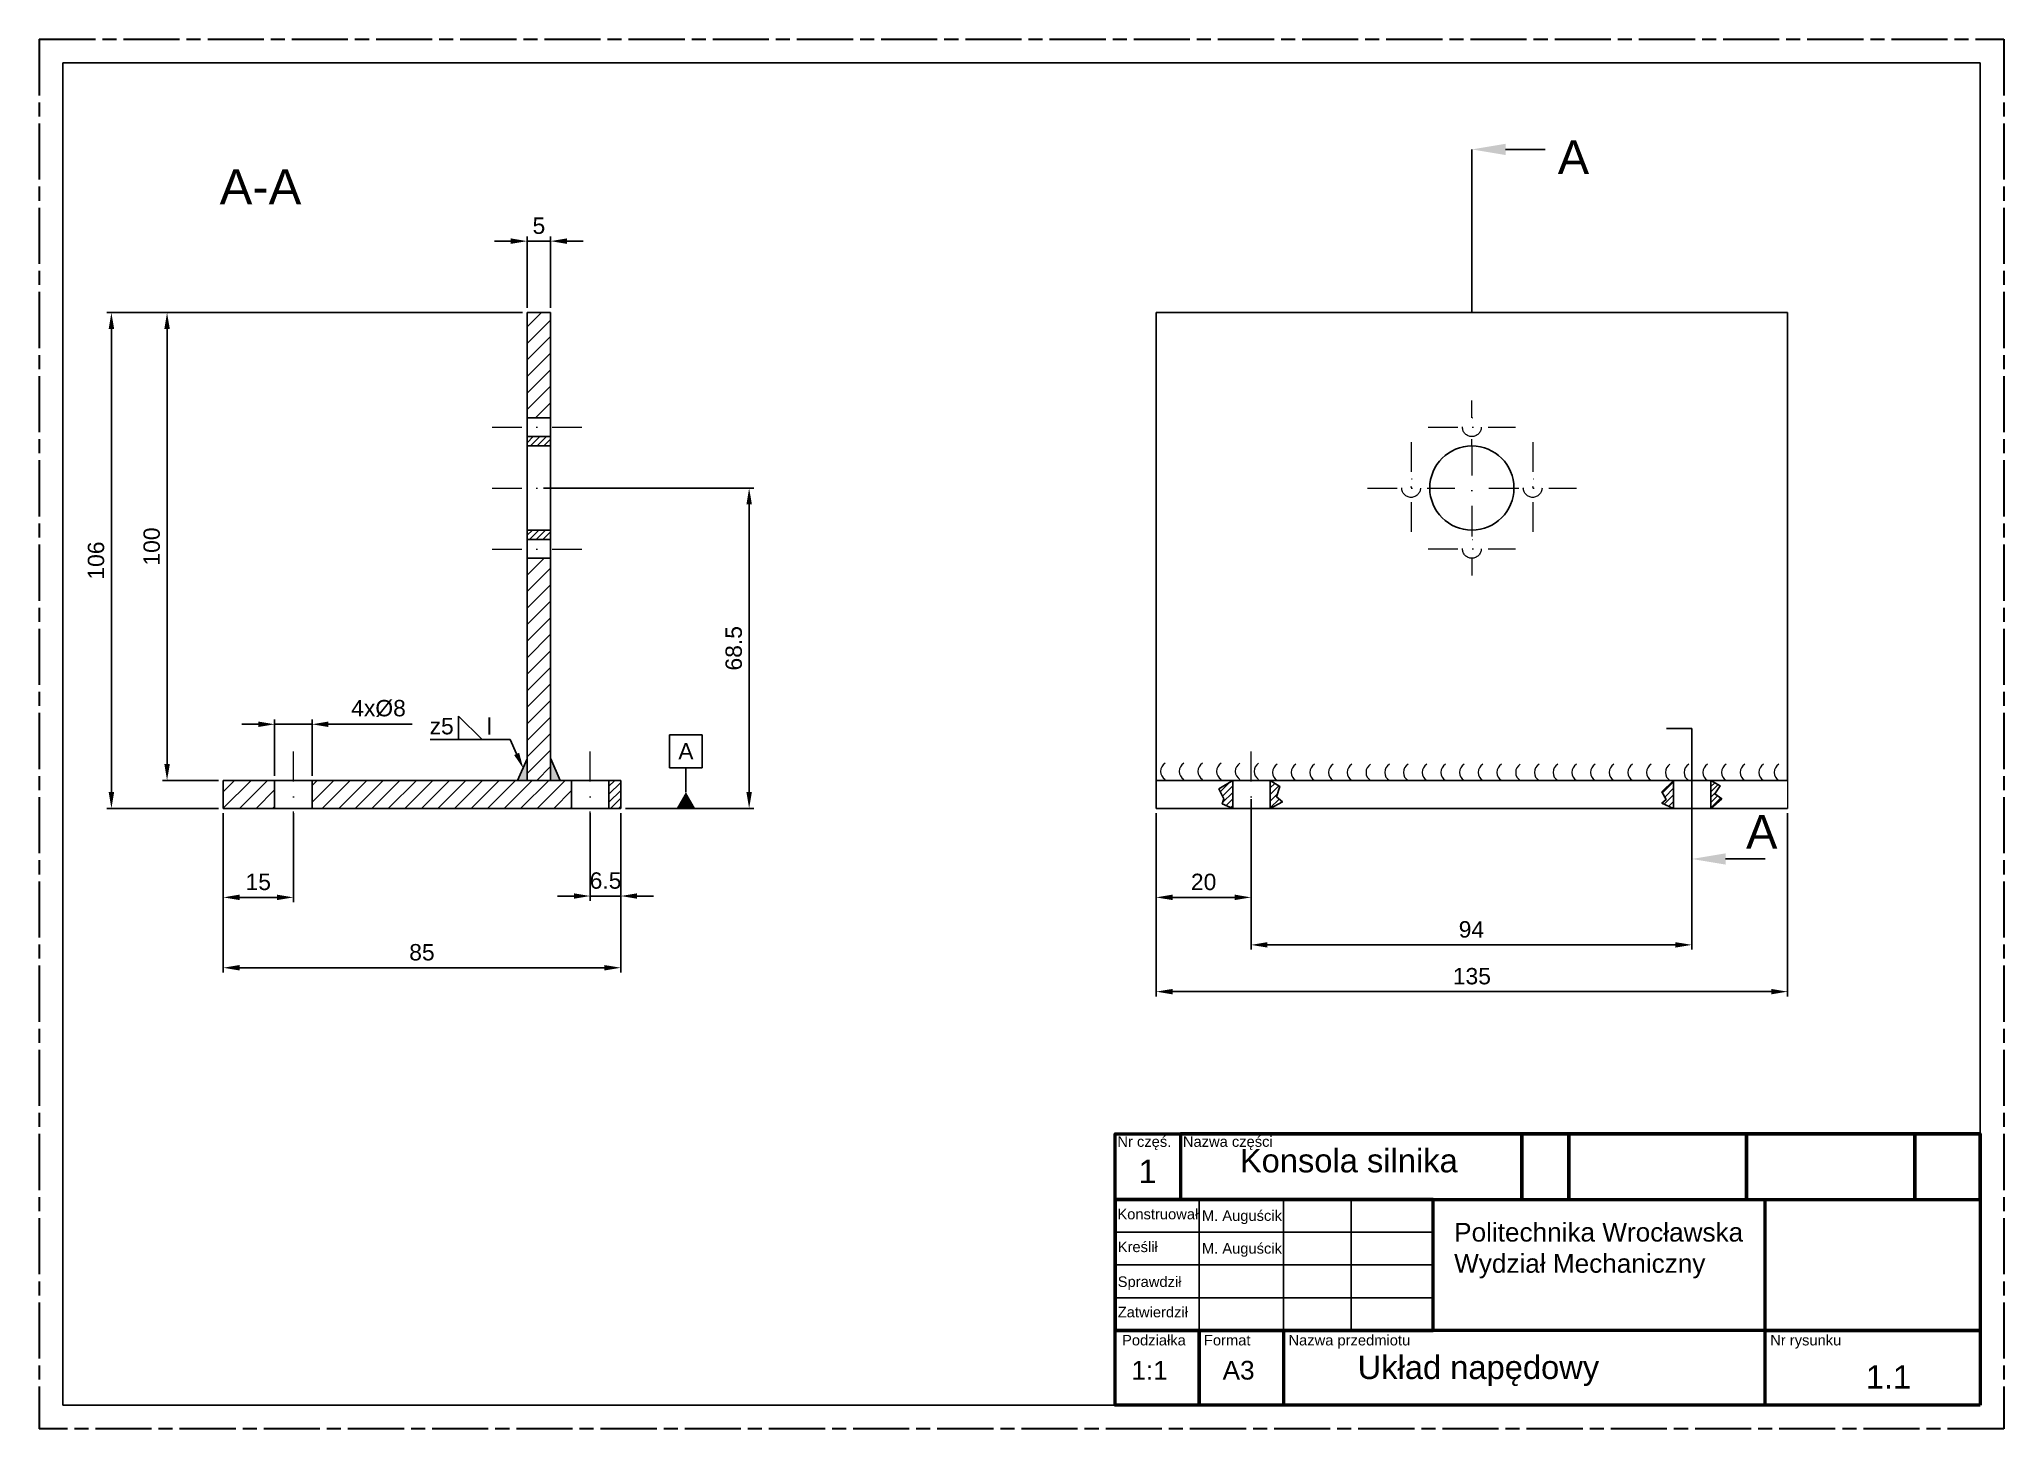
# Model space of a CAD drawing. Header units: millimetres. Extents: x -3183 to 3067, y 1033 to 2218.
# Drawn here: x -1399 to -979, y 1033.1 to 1330.1 of the extents above; entities that cross this region are included whole.
import ezdxf

# ---------------------------------------------------------------- set-up
doc = ezdxf.new("R2010")
doc.units = ezdxf.units.MM
for name, pattern in [('AM_ISO08W050', [18, 12, -1.5, 3, -1.5]), ('AUSGEZOGEN', [0]), ('KRESKAKROPKA2', [12.7, 6.35, -3.175, 0, -3.175])]:
    doc.linetypes.add(name, pattern=pattern)
for name, color, linetype, lineweight in [('AM_10', 7, 'AM_ISO08W050', 50), ('AM_5', 3, 'Continuous', 25), ('AM_8', 1, 'Continuous', 25), ('ciagla cienka', 7, 'Continuous', 25), ('ciagla normalna', 7, 'Continuous', 50), ('L2STAR', 7, 'AUSGEZOGEN', 20), ('oś', 7, 'KRESKAKROPKA2', 13)]:
    doc.layers.add(name, color=color, linetype=linetype, lineweight=lineweight)
doc.layers.add('niewidoczna', color=7, linetype='AM_ISO08W050', lineweight=30, plot=False)
doc.styles.get("Standard").update_dxf_attribs({"font": 'arial.ttf'})
doc.dimstyles.new('AM_ISO$0', dxfattribs={"dimtxt": 3.5, "dimasz": 3.5, "dimexe": 1, "dimexo": 1, "dimgap": 1.5, "dimtad": 1, "dimdsep": 46, "dimtxsty": 'Standard', "dimcen": 0, "dimclrd": 256, "dimclre": 256, "dimclrt": 2, "dimadec": 0, "dimazin": 2, "dimtp": 0.1, "dimtm": 0.1, "dimtfac": 0.71, "dimtdec": 3, "dimtmove": 0, "dimatfit": 3, "dimfxl": 1, "dimlwd": -1, "dimlwe": -1, "dimarcsym": 1})
pattern_1 = [(45, (-1872.4255, 66.046), (-1.767767, 1.767767), [])]
pattern_2 = [(45, (-1872.4255, 99.6501), (-0.7071068, 0.7071068), [])]
pattern_3 = [(45, (0, 0), (-1.767767, 1.767767), [])]
pattern_4 = [(45, (0, 0), (-0.7071068, 0.7071068), [])]

msp = doc.modelspace()

# ---------------------------------------------------------------- texts
at = {"insert": (-1360.41772, 1302.30921), "char_height": 7.4942, "attachment_point": 1}
msp.add_mtext_dynamic_manual_height_columns('A-A', width=88.9621762, gutter_width=37.471, heights=[0], dxfattribs=at)
at = {"layer": 'AM_10', "color": 7, "lineweight": 50, "char_height": 7.2, "attachment_point": 5}
for insert in [(-1070.97696, 1304.8751, 0), (-1030.71831, 1160.66542, 0)]:
    msp.add_mtext('A', dxfattribs=dict(at, insert=insert))
at = {"layer": 'ciagla cienka', "attachment_point": 1}
for s, width, heights, insert, char_height in [('Nr częś.', 28, [0], (-1168.48712, 1095.57692), 2.25), ('Nazwa części', 41.7273005, [11.27245], (-1154.48712, 1095.57692), 2.25), ('\\pxqc;Konsola silnika', 70.9571396, [7.44673], (-1154.48712, 1092.8713), 5), ('1', 36, [0], (-1163.98712, 1090.57692), 5), ('Konstruował', 36, [0], (-1168.48712, 1080.07692), 2.25), ('  M. Auguścik', 36, [0], (-1152.16432, 1079.74978), 2.25), ('Politechnika Wrocławska\\PWydział Mechaniczny', 130.6506658, [41.90603], (-1096.48712, 1077.07692), 4), ('Kreślił', 36, [0], (-1168.41097, 1073.07692), 2.25), ('  M. Auguścik', 36, [0], (-1152.16432, 1072.74978), 2.25), ('Sprawdził', 36, [0], (-1168.41097, 1065.6302), 2.25), ('Zatwierdził', 36, [0], (-1168.41097, 1059.1302), 2.25), ('Podziałka', 36, [0], (-1167.48712, 1053.1302), 2.25), ('Format', 36, [0], (-1149.98712, 1053.1302), 2.25), ('Nazwa przedmiotu', 55.9264538, [4.53843], (-1131.91097, 1053.1302), 2.25), ('Nr rysunku', 36, [0], (-1028.91097, 1053.1302), 2.25), ('1:1', 36, [0], (-1165.48712, 1047.57692), 4), ('A3', 36, [0], (-1145.98712, 1047.57692), 4), ('Układ napędowy', 74, [0], (-1117.11965, 1048.69216), 5), ('1.1', 36, [0], (-1008.48712, 1046.6302), 5)]:
    msp.add_mtext_dynamic_manual_height_columns(s, width=width, gutter_width=12.5, heights=heights, dxfattribs=dict(at, insert=insert, char_height=char_height))

# ---------------------------------------------------------------- blocks, each defined once
blk = doc.blocks.new('*D171')
at = {"layer": 'AM_5', "linetype": 'ByBlock', "transparency": 16777216}
for p, q in [((-1298.17, 1286.93), (-1301.67, 1286.93)), ((-1294.67, 1272.65), (-1294.67, 1287.93)), ((-1289.67, 1286.93), (-1294.67, 1286.93)), ((-1289.67, 1272.65), (-1289.67, 1287.93)), ((-1286.17, 1286.93), (-1282.67, 1286.93))]:
    blk.add_line(p, q, dxfattribs=at)
at = {"layer": 'AM_5', "transparency": 16777216}
for points in [[(-1298.17, 1287.52), (-1298.17, 1286.35), (-1294.67, 1286.93)], [(-1286.17, 1287.52), (-1286.17, 1286.35), (-1289.67, 1286.93)]]:
    blk.add_solid(points, dxfattribs=at)
at = {"layer": 'Defpoints', "color": 0, "transparency": 16777216}
for p in [(-1294.67, 1286.93), (-1294.67, 1271.65), (-1289.67, 1271.65)]:
    blk.add_point(p, dxfattribs=at)
at = {"layer": 'AM_5', "color": 2, "transparency": 16777216, "insert": (-1292.17, 1290.21), "char_height": 3.5, "attachment_point": 5}
blk.add_mtext('5', dxfattribs=at)
blk = doc.blocks.new('*D172')
at = {"layer": 'AM_5', "linetype": 'ByBlock', "transparency": 16777216}
for p, q in [((-1281.18, 1164.65), (-1281.18, 1145.94)), ((-1274.67, 1164.65), (-1274.67, 1145.94)), ((-1284.68, 1146.94), (-1288.18, 1146.94)), ((-1281.18, 1146.94), (-1274.67, 1146.94)), ((-1271.17, 1146.94), (-1267.67, 1146.94))]:
    blk.add_line(p, q, dxfattribs=at)
at = {"layer": 'AM_5', "transparency": 16777216}
for points in [[(-1284.68, 1147.52), (-1284.68, 1146.36), (-1281.18, 1146.94)], [(-1271.17, 1147.52), (-1271.17, 1146.36), (-1274.67, 1146.94)]]:
    blk.add_solid(points, dxfattribs=at)
at = {"layer": 'Defpoints', "color": 0, "transparency": 16777216}
for p in [(-1281.18, 1165.65), (-1274.67, 1165.65), (-1274.67, 1146.94)]:
    blk.add_point(p, dxfattribs=at)
at = {"layer": 'AM_5', "color": 2, "transparency": 16777216, "insert": (-1277.92, 1150.23), "char_height": 3.5, "attachment_point": 5}
blk.add_mtext('6.5', dxfattribs=at)
blk = doc.blocks.new('*D173')
at = {"layer": 'AM_5', "linetype": 'ByBlock', "transparency": 16777216}
for p, q in [((-1359.67, 1164.65), (-1359.67, 1145.65)), ((-1344.67, 1164.65), (-1344.67, 1145.65)), ((-1348.17, 1146.65), (-1356.17, 1146.65))]:
    blk.add_line(p, q, dxfattribs=at)
at = {"layer": 'AM_5', "transparency": 16777216}
for points in [[(-1356.17, 1147.24), (-1356.17, 1146.07), (-1359.67, 1146.65)], [(-1348.17, 1147.24), (-1348.17, 1146.07), (-1344.67, 1146.65)]]:
    blk.add_solid(points, dxfattribs=at)
at = {"layer": 'Defpoints', "color": 0, "transparency": 16777216}
for p in [(-1359.67, 1165.65), (-1344.67, 1165.65), (-1359.67, 1146.65)]:
    blk.add_point(p, dxfattribs=at)
at = {"layer": 'AM_5', "color": 2, "transparency": 16777216, "insert": (-1352.17, 1149.94), "char_height": 3.5, "attachment_point": 5}
blk.add_mtext('15', dxfattribs=at)
blk = doc.blocks.new('*D174')
at = {"layer": 'AM_5', "linetype": 'ByBlock', "transparency": 16777216}
for p, q in [((-1359.67, 1164.65), (-1359.67, 1130.61)), ((-1274.67, 1164.65), (-1274.67, 1130.61)), ((-1356.17, 1131.61), (-1278.17, 1131.61))]:
    blk.add_line(p, q, dxfattribs=at)
at = {"layer": 'AM_5', "transparency": 16777216}
for points in [[(-1356.17, 1132.19), (-1356.17, 1131.03), (-1359.67, 1131.61)], [(-1278.17, 1132.19), (-1278.17, 1131.03), (-1274.67, 1131.61)]]:
    blk.add_solid(points, dxfattribs=at)
at = {"layer": 'Defpoints', "color": 0, "transparency": 16777216}
for p in [(-1359.67, 1165.65), (-1274.67, 1165.65), (-1274.67, 1131.61)]:
    blk.add_point(p, dxfattribs=at)
at = {"layer": 'AM_5', "color": 2, "transparency": 16777216, "insert": (-1317.17, 1134.9), "char_height": 3.5, "attachment_point": 5}
blk.add_mtext('85', dxfattribs=at)
blk = doc.blocks.new('*D187')
at = {"layer": 'AM_5', "linetype": 'ByBlock', "transparency": 16777216}
for p, q in [((-1160.2, 1164.65), (-1160.2, 1125.5)), ((-1025.2, 1164.65), (-1025.2, 1125.5)), ((-1156.7, 1126.5), (-1028.7, 1126.5))]:
    blk.add_line(p, q, dxfattribs=at)
at = {"layer": 'AM_5', "transparency": 16777216}
for points in [[(-1156.7, 1127.08), (-1156.7, 1125.92), (-1160.2, 1126.5)], [(-1028.7, 1127.08), (-1028.7, 1125.92), (-1025.2, 1126.5)]]:
    blk.add_solid(points, dxfattribs=at)
at = {"layer": 'Defpoints', "color": 0, "transparency": 16777216}
for p in [(-1160.2, 1165.65), (-1025.2, 1165.65), (-1025.2, 1126.5)]:
    blk.add_point(p, dxfattribs=at)
at = {"layer": 'AM_5', "color": 2, "transparency": 16777216, "insert": (-1092.7, 1129.79), "char_height": 3.5, "attachment_point": 5}
blk.add_mtext('135', dxfattribs=at)
blk = doc.blocks.new('*D188')
at = {"layer": 'AM_5', "linetype": 'ByBlock', "transparency": 16777216}
for p, q in [((-1160.2, 1164.65), (-1160.2, 1145.65)), ((-1139.91, 1164.65), (-1139.91, 1145.65)), ((-1143.41, 1146.65), (-1156.7, 1146.65))]:
    blk.add_line(p, q, dxfattribs=at)
at = {"layer": 'AM_5', "transparency": 16777216}
for points in [[(-1156.7, 1147.24), (-1156.7, 1146.07), (-1160.2, 1146.65)], [(-1143.41, 1147.24), (-1143.41, 1146.07), (-1139.91, 1146.65)]]:
    blk.add_solid(points, dxfattribs=at)
at = {"layer": 'Defpoints', "color": 0, "transparency": 16777216}
for p in [(-1160.2, 1165.65), (-1139.91, 1165.65), (-1160.2, 1146.65)]:
    blk.add_point(p, dxfattribs=at)
at = {"layer": 'AM_5', "color": 2, "transparency": 16777216, "insert": (-1150.05, 1149.94), "char_height": 3.5, "attachment_point": 5}
blk.add_mtext('20', dxfattribs=at)
blk = doc.blocks.new('*D189')
at = {"layer": 'AM_5', "linetype": 'ByBlock', "transparency": 16777216}
for p, q in [((-1139.91, 1167.65), (-1139.91, 1135.5)), ((-1045.67, 1167.65), (-1045.67, 1135.5)), ((-1136.41, 1136.5), (-1049.17, 1136.5))]:
    blk.add_line(p, q, dxfattribs=at)
at = {"layer": 'AM_5', "transparency": 16777216}
for points in [[(-1136.41, 1137.08), (-1136.41, 1135.92), (-1139.91, 1136.5)], [(-1049.17, 1137.08), (-1049.17, 1135.92), (-1045.67, 1136.5)]]:
    blk.add_solid(points, dxfattribs=at)
at = {"layer": 'Defpoints', "color": 0, "transparency": 16777216}
for p in [(-1139.91, 1168.65), (-1045.67, 1168.65), (-1045.67, 1136.5)]:
    blk.add_point(p, dxfattribs=at)
at = {"layer": 'AM_5', "color": 2, "transparency": 16777216, "insert": (-1092.79, 1139.79), "char_height": 3.5, "attachment_point": 5}
blk.add_mtext('94', dxfattribs=at)
blk = doc.blocks.new('*D190')
at = {"layer": 'AM_5', "linetype": 'ByBlock', "transparency": 16777216}
for p, q in [((-1295.67, 1271.65), (-1384.57, 1271.65)), ((-1383.57, 1268.15), (-1383.57, 1169.15)), ((-1360.67, 1165.65), (-1384.57, 1165.65))]:
    blk.add_line(p, q, dxfattribs=at)
at = {"layer": 'AM_5', "transparency": 16777216}
for points in [[(-1384.15, 1268.15), (-1382.98, 1268.15), (-1383.57, 1271.65)], [(-1384.15, 1169.15), (-1382.98, 1169.15), (-1383.57, 1165.65)]]:
    blk.add_solid(points, dxfattribs=at)
at = {"layer": 'Defpoints', "color": 0, "transparency": 16777216}
for p in [(-1294.67, 1271.65), (-1383.57, 1165.65), (-1359.67, 1165.65)]:
    blk.add_point(p, dxfattribs=at)
at = {"layer": 'AM_5', "color": 2, "transparency": 16777216, "insert": (-1386.85, 1218.65), "char_height": 3.5, "attachment_point": 5, "rotation": 90}
blk.add_mtext('106', dxfattribs=at)
blk = doc.blocks.new('*D191')
at = {"layer": 'AM_5', "linetype": 'ByBlock', "transparency": 16777216}
for p, q in [((-1295.67, 1271.65), (-1372.67, 1271.65)), ((-1371.67, 1268.15), (-1371.67, 1175.15)), ((-1360.67, 1171.65), (-1372.67, 1171.65))]:
    blk.add_line(p, q, dxfattribs=at)
at = {"layer": 'AM_5', "transparency": 16777216}
for points in [[(-1372.25, 1268.15), (-1371.08, 1268.15), (-1371.67, 1271.65)], [(-1372.25, 1175.15), (-1371.08, 1175.15), (-1371.67, 1171.65)]]:
    blk.add_solid(points, dxfattribs=at)
at = {"layer": 'Defpoints', "color": 0, "transparency": 16777216}
for p in [(-1294.67, 1271.65), (-1371.67, 1171.65), (-1359.67, 1171.65)]:
    blk.add_point(p, dxfattribs=at)
at = {"layer": 'AM_5', "color": 2, "transparency": 16777216, "insert": (-1374.95, 1221.65), "char_height": 3.5, "attachment_point": 5, "rotation": 90}
blk.add_mtext('100', dxfattribs=at)
blk = doc.blocks.new('*D192')
at = {"layer": 'AM_5', "linetype": 'ByBlock', "transparency": 16777216}
for p, q in [((-1291.17, 1234.15), (-1246.22, 1234.15)), ((-1247.22, 1169.15), (-1247.22, 1230.65)), ((-1273.67, 1165.65), (-1246.22, 1165.65))]:
    blk.add_line(p, q, dxfattribs=at)
at = {"layer": 'AM_5', "transparency": 16777216}
for points in [[(-1247.8, 1230.65), (-1246.63, 1230.65), (-1247.22, 1234.15)], [(-1247.8, 1169.15), (-1246.63, 1169.15), (-1247.22, 1165.65)]]:
    blk.add_solid(points, dxfattribs=at)
at = {"layer": 'Defpoints', "color": 0, "transparency": 16777216}
for p in [(-1292.17, 1234.15), (-1247.22, 1234.15), (-1274.67, 1165.65)]:
    blk.add_point(p, dxfattribs=at)
at = {"layer": 'AM_5', "color": 2, "transparency": 16777216, "insert": (-1250.5, 1199.9), "char_height": 3.5, "attachment_point": 5, "rotation": 90}
blk.add_mtext('68.5', dxfattribs=at)
blk = doc.blocks.new('*D193')
at = {"layer": 'AM_5', "linetype": 'ByBlock', "transparency": 16777216}
for p, q in [((-1348.67, 1172.65), (-1348.67, 1184.65)), ((-1340.67, 1172.65), (-1340.67, 1184.65)), ((-1352.17, 1183.65), (-1355.67, 1183.65)), ((-1348.67, 1183.65), (-1340.67, 1183.65)), ((-1337.17, 1183.65), (-1319.26, 1183.65))]:
    blk.add_line(p, q, dxfattribs=at)
at = {"layer": 'AM_5', "transparency": 16777216}
for points in [[(-1352.17, 1184.24), (-1352.17, 1183.07), (-1348.67, 1183.65)], [(-1337.17, 1184.24), (-1337.17, 1183.07), (-1340.67, 1183.65)]]:
    blk.add_solid(points, dxfattribs=at)
at = {"layer": 'Defpoints', "color": 0, "transparency": 16777216}
for p in [(-1340.67, 1183.65), (-1348.67, 1171.65), (-1340.67, 1171.65)]:
    blk.add_point(p, dxfattribs=at)
at = {"layer": 'AM_5', "color": 2, "transparency": 16777216, "insert": (-1326.46, 1187.04), "char_height": 3.5, "attachment_point": 5}
blk.add_mtext('4x%%C8', dxfattribs=at)
blk = doc.blocks.new('*S194')
at = {"layer": 'AM_5', "color": 2}
for p, q in [((1574.18, 1889.13), (1567.18, 1889.13)), ((1567.18, 1889.13), (1567.18, 1882.13)), ((1574.18, 1882.13), (1574.18, 1889.13)), ((1567.18, 1882.13), (1574.18, 1882.13))]:
    blk.add_line(p, q, dxfattribs=at)
at = {"layer": 'AM_5'}
for p, q in [((1570.68, 1882.13), (1570.68, 1881.99)), ((1570.68, 1881.99), (1570.68, 1876.9))]:
    blk.add_line(p, q, dxfattribs=at)
at = {"layer": 'AM_5', "linetype": 'Continuous'}
blk.add_trace([(1568.65, 1873.4), (1570.68, 1876.9), (1572.7, 1873.4)], dxfattribs=at)
at = {"layer": 'AM_5', "color": 2, "insert": (1570.68, 1885.63), "char_height": 3.5, "attachment_point": 5}
blk.add_mtext('A', dxfattribs=at)
blk = doc.blocks.new('*S302')
at = {"layer": 'AM_5', "color": 2}
for p, q in [((1502.14, 1824.32), (1497.14, 1829.32)), ((1497.14, 1829.32), (1497.14, 1824.32)), ((1497.14, 1824.32), (1502.14, 1824.32))]:
    blk.add_line(p, q, dxfattribs=at)
at = {"layer": 'AM_5'}
for q in [(1491.04, 1824.32), (1509.54, 1821.24)]:
    blk.add_line((1508.14, 1824.32), q, dxfattribs=at)
at = {"layer": 'AM_5', "linetype": 'Continuous'}
blk.add_trace([(1509.01, 1821), (1510.07, 1821.48), (1510.99, 1818.06)], dxfattribs=at)
at = {"layer": 'AM_5', "color": 2, "char_height": 3.5}
for s, insert, attachment_point in [('z5', (1496.09, 1825.37), 9), ('l', (1503.19, 1825.37), 7)]:
    blk.add_mtext(s, dxfattribs=dict(at, insert=insert, attachment_point=attachment_point))

# ---------------------------------------------------------------- dimensions: what is measured, and where the dimension line sits
at = {"layer": 'AM_5'}
dim = msp.add_linear_dim(base=(-1294.66723, 1286.9322), p1=(-1289.66723, 1271.65235), p2=(-1294.66723, 1271.65235), dimstyle='AM_ISO$0', dxfattribs=at)
dim.commit()
dim.dimension.update_dxf_attribs({"geometry": '*D171', "text_midpoint": (-1292.16723, 1286.9322), "dimtype": 160})
dim = msp.add_linear_dim(base=(-1383.56693, 1165.65235), p1=(-1294.66723, 1271.65235), p2=(-1359.66723, 1165.65235), angle=90, dimstyle='AM_ISO$0', dxfattribs=at)
dim.commit()
dim.dimension.update_dxf_attribs({"geometry": '*D190', "text_midpoint": (-1386.85394, 1218.65235)})
dim = msp.add_linear_dim(base=(-1371.66723, 1171.65235), p1=(-1294.66723, 1271.65235), p2=(-1359.66723, 1171.65235), angle=90, dimstyle='AM_ISO$0', override={"dimpost": ''}, dxfattribs=at)
dim.commit()
dim.dimension.update_dxf_attribs({"geometry": '*D191', "text_midpoint": (-1374.95424, 1221.65235)})
dim = msp.add_linear_dim(base=(-1247.21532, 1234.15235), p1=(-1274.66723, 1165.65235), p2=(-1292.16723, 1234.15235), angle=90, text='68.5', dimstyle='AM_ISO$0', override={"dimpost": ''}, dxfattribs=at)
dim.commit()
dim.dimension.update_dxf_attribs({"geometry": '*D192', "text_midpoint": (-1250.50232, 1199.90235)})
for base, p1, p2, text, picture, middle in [((-1340.66723, 1183.65235), (-1348.66723, 1171.65235), (-1340.66723, 1171.65235), '4x%%C<>', '*D193', (-1326.46242, 1187.03725)), ((-1045.66929, 1136.5004), (-1139.90685, 1168.65235), (-1045.66929, 1168.65235), '94', '*D189', (-1092.78807, 1139.78741)), ((-1160.19562, 1146.65235), (-1139.90685, 1165.65235), (-1160.19562, 1165.65235), '20', '*D188', (-1150.05123, 1149.93936))]:
    dim = msp.add_linear_dim(base=base, p1=p1, p2=p2, text=text, dimstyle='AM_ISO$0', override={"dimpost": ''}, dxfattribs=at)
    dim.commit()
    dim.dimension.update_dxf_attribs({"geometry": picture, "text_midpoint": middle})
for base, p1, p2, picture, middle in [((-1359.66723, 1146.65235), (-1344.66723, 1165.65235), (-1359.66723, 1165.65235), '*D173', (-1352.16723, 1149.93936)), ((-1274.66723, 1131.60876), (-1359.66723, 1165.65235), (-1274.66723, 1165.65235), '*D174', (-1317.16723, 1134.89577)), ((-1025.19562, 1126.5004), (-1160.19562, 1165.65235), (-1025.19562, 1165.65235), '*D187', (-1092.69562, 1129.7886))]:
    dim = msp.add_linear_dim(base=base, p1=p1, p2=p2, dimstyle='AM_ISO$0', override={"dimpost": ''}, dxfattribs=at)
    dim.commit()
    dim.dimension.update_dxf_attribs({"geometry": picture, "text_midpoint": middle})
dim = msp.add_linear_dim(base=(-1274.66723, 1146.93934), p1=(-1281.18165, 1165.65235), p2=(-1274.66723, 1165.65235), text='6.5', dimstyle='AM_ISO$0', dxfattribs=at)
dim.commit()
dim.dimension.update_dxf_attribs({"geometry": '*D172', "text_midpoint": (-1277.92444, 1146.93934), "dimtype": 160})

# ---------------------------------------------------------------- hatches: boundary and pattern name
h = msp.add_hatch(color=256)
h.paths.add_polyline_path([(-1294.66723, 1176.33939), (-1294.71266, 1176.23524), (-1296.71195, 1171.65235), (-1294.66723, 1171.65235)])
h.paths.add_polyline_path([(-1289.6218, 1176.23524), (-1289.66723, 1176.33939), (-1289.66723, 1171.65235), (-1287.62252, 1171.65235)])
at = {"layer": 'AM_8'}
h = msp.add_hatch(dxfattribs=at)
h.set_pattern_fill('_U', color=256, scale=2.5, angle=45, style=0, pattern_type=0)
h.set_pattern_definition(pattern_3)
h.paths.add_polyline_path([(-1289.66723, 1249.15235), (-1289.66723, 1271.65235), (-1294.66723, 1271.65235), (-1294.66723, 1249.15235)])
h = msp.add_hatch(dxfattribs=at)
h.set_pattern_fill('_U', color=256, angle=45, style=0, pattern_type=0)
h.set_pattern_definition(pattern_4)
h.paths.add_polyline_path([(-1289.66723, 1245.15235), (-1294.66723, 1245.15235), (-1294.66723, 1243.15235), (-1289.66723, 1243.15235)])
h = msp.add_hatch(dxfattribs=at)
h.set_pattern_fill('_U', color=256, angle=45, style=0, pattern_type=0)
h.set_pattern_definition(pattern_4)
h.paths.add_polyline_path([(-1294.66723, 1223.15235), (-1289.66723, 1223.15235), (-1289.66723, 1225.15235), (-1294.66723, 1225.15235)])
h = msp.add_hatch(dxfattribs=at)
h.set_pattern_fill('_U', color=256, scale=2.5, angle=45, style=0, pattern_type=0)
h.set_pattern_definition(pattern_3)
h.paths.add_polyline_path([(-1289.66723, 1171.65235), (-1289.66723, 1219.15235), (-1294.66723, 1219.15235), (-1294.66723, 1171.65235)])
h = msp.add_hatch(dxfattribs=at)
h.set_pattern_fill('_U', color=256, scale=2.5, angle=45, style=0, pattern_type=0)
h.set_pattern_definition(pattern_1)
h.paths.add_polyline_path([(-1359.66723, 1165.65235), (-1348.66723, 1165.65235), (-1348.66723, 1171.65235), (-1359.66723, 1171.65235)])
h = msp.add_hatch(dxfattribs=at)
h.set_pattern_fill('_U', color=256, scale=2.5, angle=45, style=0, pattern_type=0)
h.set_pattern_definition(pattern_1)
h.paths.add_polyline_path([(-1340.66723, 1165.65235), (-1285.18165, 1165.65235), (-1285.18165, 1171.65235), (-1340.66723, 1171.65235)])
h = msp.add_hatch(dxfattribs=at)
h.set_pattern_fill('_U', color=256, scale=1.2, angle=45, style=0, pattern_type=0)
h.set_pattern_definition([(45, (-1872.4255, 66.046), (-0.8485281, 0.8485281), [])])
h.paths.add_polyline_path([(-1274.66723, 1165.65235), (-1274.66723, 1171.65235), (-1277.18165, 1171.65235), (-1277.18165, 1165.65235)])
h = msp.add_hatch(dxfattribs=at)
h.set_pattern_fill('_U', color=256, angle=45, style=0, pattern_type=0)
h.set_pattern_definition(pattern_2)
h.paths.add_polyline_path([(-1145.75162, 1167.73644), (-1146.06779, 1166.66346), (-1143.79562, 1165.65235), (-1143.79562, 1171.65235), (-1146.77746, 1169.85054)])
h = msp.add_hatch(dxfattribs=at)
h.set_pattern_fill('_U', color=256, angle=45, style=0, pattern_type=0)
h.set_pattern_definition(pattern_2)
h.paths.add_polyline_path([(-1135.79562, 1171.65235), (-1135.79562, 1165.65235), (-1133.21348, 1167.04469), (-1134.50238, 1168.15579), (-1133.7442, 1170.3275)])
h = msp.add_hatch(dxfattribs=at)
h.set_pattern_fill('_U', color=256, angle=45, style=0, pattern_type=0)
h.set_pattern_definition(pattern_2)
h.paths.add_polyline_path([(-1051.16515, 1167.54774), (-1052.08068, 1166.80949), (-1049.59562, 1165.65235), (-1049.59562, 1171.65235), (-1052.06458, 1169.21497)])
h = msp.add_hatch(dxfattribs=at)
h.set_pattern_fill('_U', color=256, scale=0.8, angle=45, style=0, pattern_type=0)
h.set_pattern_definition([(45, (-1872.42546, 99.6501), (-0.56568542, 0.56568542), [])])
h.paths.add_polyline_path([(-1041.59562, 1171.65235), (-1041.59562, 1165.65235), (-1039.25415, 1167.73396), (-1040.7183, 1168.78629), (-1039.63945, 1170.5316)])

# ---------------------------------------------------------------- linework, layer by layer
for p, q in [((-1393.98712, 1038.07692), (-1393.98712, 1325.07692)), ((-1393.98712, 1325.07692), (-983.98712, 1325.07692)), ((-1393.98712, 1325.07692), (-983.98712, 1325.07692)), ((-983.98712, 1325.07692), (-983.98712, 1038.07692)), ((-1092.69562, 1271.65235), (-1092.69562, 1306.53829)), ((-1085.49562, 1306.53829), (-1077.01626, 1306.53829)), ((-1290.66723, 1271.65235), (-1294.66723, 1271.65235)), ((-1294.66723, 1271.65235), (-1294.66723, 1171.65235)), ((-1289.66723, 1271.65235), (-1290.66723, 1271.65235)), ((-1289.66723, 1171.65235), (-1289.66723, 1271.65235)), ((-1160.19562, 1171.65235), (-1160.19562, 1271.65235)), ((-1160.19562, 1271.65235), (-1025.19562, 1271.65235)), ((-1025.19562, 1271.65235), (-1025.19562, 1171.65235)), ((-1289.66723, 1249.15235), (-1294.66723, 1249.15235)), ((-1289.66723, 1245.15235), (-1294.66723, 1245.15235)), ((-1289.66723, 1243.15235), (-1294.66723, 1243.15235)), ((-1289.66723, 1225.15235), (-1294.66723, 1225.15235)), ((-1289.66723, 1223.15235), (-1294.66723, 1223.15235)), ((-1289.66723, 1219.15235), (-1294.66723, 1219.15235)), ((-1045.66929, 1182.73654), (-1051.07507, 1182.73654)), ((-1045.66929, 1182.73654), (-1045.66929, 1154.86689)), ((-1296.71195, 1171.65235), (-1294.71266, 1176.23524)), ((-1294.71266, 1176.23524), (-1294.66723, 1176.33939)), ((-1289.6218, 1176.23524), (-1289.66723, 1176.33939)), ((-1287.62252, 1171.65235), (-1289.6218, 1176.23524)), ((-1344.66723, 1171.65235), (-1359.66723, 1171.65235)), ((-1359.66723, 1171.65235), (-1359.66723, 1165.65235)), ((-1344.66723, 1171.65235), (-1348.66723, 1171.65235)), ((-1348.66723, 1171.65235), (-1348.66723, 1165.65235)), ((-1274.66723, 1171.65235), (-1344.66723, 1171.65235)), ((-1340.66723, 1171.65235), (-1340.66723, 1165.65235)), ((-1294.66723, 1171.65235), (-1289.66723, 1171.65235)), ((-1281.18165, 1171.65235), (-1285.18165, 1171.65235)), ((-1285.18165, 1171.65235), (-1285.18165, 1165.65235)), ((-1277.18165, 1165.65235), (-1277.18165, 1171.65235)), ((-1274.66723, 1165.65235), (-1274.66723, 1171.65235)), ((-1160.19562, 1171.65235), (-1160.19562, 1165.65235)), ((-1025.19562, 1171.65235), (-1160.19562, 1171.65235)), ((-1143.79562, 1171.65235), (-1143.79562, 1165.65235)), ((-1135.79562, 1171.65235), (-1135.79562, 1165.65235)), ((-1049.59562, 1165.65235), (-1049.59562, 1171.65235)), ((-1041.59562, 1171.65235), (-1041.59562, 1165.65235)), ((-1359.66723, 1165.65235), (-1344.66723, 1165.65235)), ((-1344.66723, 1165.65235), (-1274.66723, 1165.65235)), ((-1160.19562, 1165.65235), (-1025.19562, 1165.65235)), ((-1038.46929, 1154.86689), (-1029.98994, 1154.86689)), ((-983.98712, 1048.07692), (-983.98712, 1038.07692)), ((-983.98712, 1038.07692), (-1393.98712, 1038.07692))]:
    msp.add_line(p, q)
for points in [[(-1143.79562, 1171.65235), (-1146.77746, 1169.85054), (-1145.75162, 1167.73644), (-1146.06779, 1166.66346), (-1143.79562, 1165.65235)], [(-1135.79562, 1171.65235), (-1133.7442, 1170.3275), (-1134.50238, 1168.15579), (-1133.21348, 1167.04469), (-1135.79562, 1165.65235)], [(-1049.59562, 1171.65235), (-1052.06458, 1169.21497), (-1051.16515, 1167.54774), (-1052.08068, 1166.80949), (-1049.59562, 1165.65235)], [(-1041.59562, 1171.65235), (-1039.63945, 1170.5316), (-1040.7183, 1168.78629), (-1039.25415, 1167.73396), (-1041.59562, 1165.65235)]]:
    msp.add_lwpolyline(points)
msp.add_circle((-1092.69562, 1234.15235), 9)
at = {"layer": 'AM_10', "color": 7, "linetype": 'Continuous', "lineweight": 50, "extrusion": (1.49976e-33, 2.44929e-17, -1)}
for points in [[(1085.49562, 1305.33829), (1085.49562, 1307.73829), (1092.69562, 1306.53829)], [(1038.46929, 1153.66689), (1038.46929, 1156.06689), (1045.66929, 1154.86689)]]:
    msp.add_trace(points, dxfattribs=at)
at = {"layer": 'ciagla cienka'}
for p, q in [((-1150.98712, 1054.07692), (-1150.98712, 1082.07692)), ((-1132.98712, 1054.07692), (-1132.98712, 1082.07692)), ((-1118.48712, 1082.07692), (-1118.48712, 1054.07692))]:
    msp.add_line(p, q, dxfattribs=at)
for points in [[(-1168.98712, 1082.07692), (-1100.98712, 1082.07692), (-1100.98712, 1075.07692), (-1168.98712, 1075.07692)], [(-1168.98712, 1075.07692), (-1100.98712, 1075.07692), (-1100.98712, 1068.07692), (-1168.98712, 1068.07692)], [(-1168.98712, 1068.07692), (-1100.98712, 1068.07692), (-1100.98712, 1061.07692), (-1168.98712, 1061.07692)]]:
    msp.add_lwpolyline(points, close=True, dxfattribs=at)
at = {"layer": 'ciagla normalna'}
for points in [[(-983.98712, 1038.07692), (-1168.98712, 1038.07692), (-1168.98712, 1096.07692), (-983.98712, 1096.07692)], [(-1168.98712, 1096.07692), (-1154.98712, 1096.07692), (-1154.98712, 1082.07692), (-1168.98712, 1082.07692)], [(-1081.98712, 1096.07692), (-1154.98712, 1096.07692), (-1154.98712, 1082.07692), (-1081.98712, 1082.07692)], [(-1071.98712, 1096.07692), (-1081.98712, 1096.07692), (-1081.98712, 1082.07692), (-1071.98712, 1082.07692)], [(-1033.98712, 1096.07692), (-1071.98712, 1096.07692), (-1071.98712, 1082.07692), (-1033.98712, 1082.07692)], [(-997.98712, 1096.07692), (-1033.98712, 1096.07692), (-1033.98712, 1082.07692), (-997.98712, 1082.07692)], [(-983.98712, 1096.07692), (-997.98712, 1096.07692), (-997.98712, 1082.07692), (-983.98712, 1082.07692)], [(-1168.98712, 1082.07692), (-983.98712, 1082.07692), (-983.98712, 1054.07692), (-1168.98712, 1054.07692)], [(-1168.98712, 1054.07692), (-1100.98712, 1054.07692), (-1100.98712, 1082.07692), (-1168.98712, 1082.07692)], [(-983.98712, 1054.07692), (-1029.98712, 1054.07692), (-1029.98712, 1082.07692), (-983.98712, 1082.07692)], [(-1168.98712, 1054.07692), (-1150.98712, 1054.07692), (-1150.98712, 1038.07692), (-1168.98712, 1038.07692)], [(-1150.98712, 1054.07692), (-1132.98712, 1054.07692), (-1132.98712, 1038.07692), (-1150.98712, 1038.07692)], [(-983.98712, 1038.07692), (-1029.98712, 1038.07692), (-1029.98712, 1054.07692), (-983.98712, 1054.07692)]]:
    msp.add_lwpolyline(points, close=True, dxfattribs=at)
at = {"layer": 'L2STAR'}
for centre in [(-1157.26678, 1173.59386), (-1153.26678, 1173.59386), (-1149.26678, 1173.59386), (-1145.26678, 1173.59386), (-1141.26678, 1173.59386), (-1137.26678, 1173.59386), (-1133.32598, 1173.37945), (-1129.32598, 1173.37945), (-1125.32598, 1173.37945), (-1121.32598, 1173.37945), (-1117.32598, 1173.37945), (-1113.32598, 1173.37945), (-1109.32598, 1173.37945), (-1105.32598, 1173.37945), (-1101.32598, 1173.37945), (-1097.32598, 1173.37945), (-1093.32598, 1173.37945), (-1089.32598, 1173.37945), (-1085.32598, 1173.37945), (-1081.32598, 1173.37945), (-1077.32598, 1173.37945), (-1073.32598, 1173.37945), (-1069.32598, 1173.37945), (-1065.32598, 1173.37945), (-1061.32598, 1173.37945), (-1057.32598, 1173.37945), (-1053.32598, 1173.37945), (-1049.32598, 1173.37945), (-1045.32598, 1173.37945), (-1041.32598, 1173.37945), (-1037.32598, 1173.37945), (-1033.32598, 1173.37945), (-1029.32598, 1173.37945), (-1026.032, 1173.37945)]:
    msp.add_arc(centre, 2.0042, 120.4879442, 239.5120558, dxfattribs=at)
at = {"layer": 'niewidoczna'}
for p, q in [((-1398.98712, 1330.07692), (-1398.98712, 1033.07692)), ((-1398.98712, 1330.07692), (-978.98712, 1330.07692)), ((-978.98712, 1330.07692), (-978.98712, 1033.07692)), ((-978.98712, 1033.07692), (-1398.98712, 1033.07692))]:
    msp.add_line(p, q, dxfattribs=at)
at = {"layer": 'oś'}
for p, q in [((-1092.69562, 1249.15235), (-1092.69562, 1252.83039)), ((-1302.16723, 1247.19289), (-1282.16723, 1247.19289)), ((-1105.69562, 1243.95998), (-1105.69562, 1224.34473)), ((-1102.03773, 1247.15235), (-1083.35351, 1247.15235)), ((-1092.69562, 1243.15235), (-1092.69562, 1244.6058)), ((-1079.69562, 1243.95998), (-1079.69562, 1224.34473)), ((-1092.69562, 1243.15235), (-1092.69562, 1225.15235)), ((-1302.16723, 1234.15235), (-1282.16723, 1234.15235)), ((-1115.03773, 1234.15235), (-1096.35351, 1234.15235)), ((-1089.03773, 1234.15235), (-1070.35351, 1234.15235)), ((-1092.69562, 1225.15235), (-1092.69562, 1223.7609)), ((-1302.16723, 1221.11182), (-1282.16723, 1221.11182)), ((-1102.03773, 1221.15235), (-1083.35351, 1221.15235)), ((-1092.69562, 1219.15235), (-1092.69562, 1215.4597)), ((-1344.66723, 1158.65235), (-1344.66723, 1178.65235)), ((-1281.18165, 1158.65235), (-1281.18165, 1178.65235)), ((-1139.90685, 1158.65235), (-1139.90685, 1178.65235)), ((-1045.66929, 1158.65235), (-1045.66929, 1178.65235)), ((-1025.19562, 1171.65235), (-1025.19562, 1165.65235))]:
    msp.add_line(p, q, dxfattribs=at)
for centre in [(-1092.69562, 1247.15235), (-1105.69562, 1234.15235), (-1079.69562, 1234.15235), (-1092.69562, 1221.15235)]:
    msp.add_circle(centre, 2, dxfattribs=at)

# ---------------------------------------------------------------- block references
at = {"layer": 'AM_5'}
for name, p in [('*S302', (-2806.46814, -643.91547)), ('*S194', (-2831.41585, -707.75083))]:
    msp.add_blockref(name, p, dxfattribs=at)

msp.set_redraw_order([(e.dxf.handle, doc.entitydb.next_handle()) for e in msp.query("TEXT MTEXT ATTDEF DIMENSION ARC_DIMENSION")])  # texts and dimensions are drawn at this point

doc.saveas('drawing.dxf')
